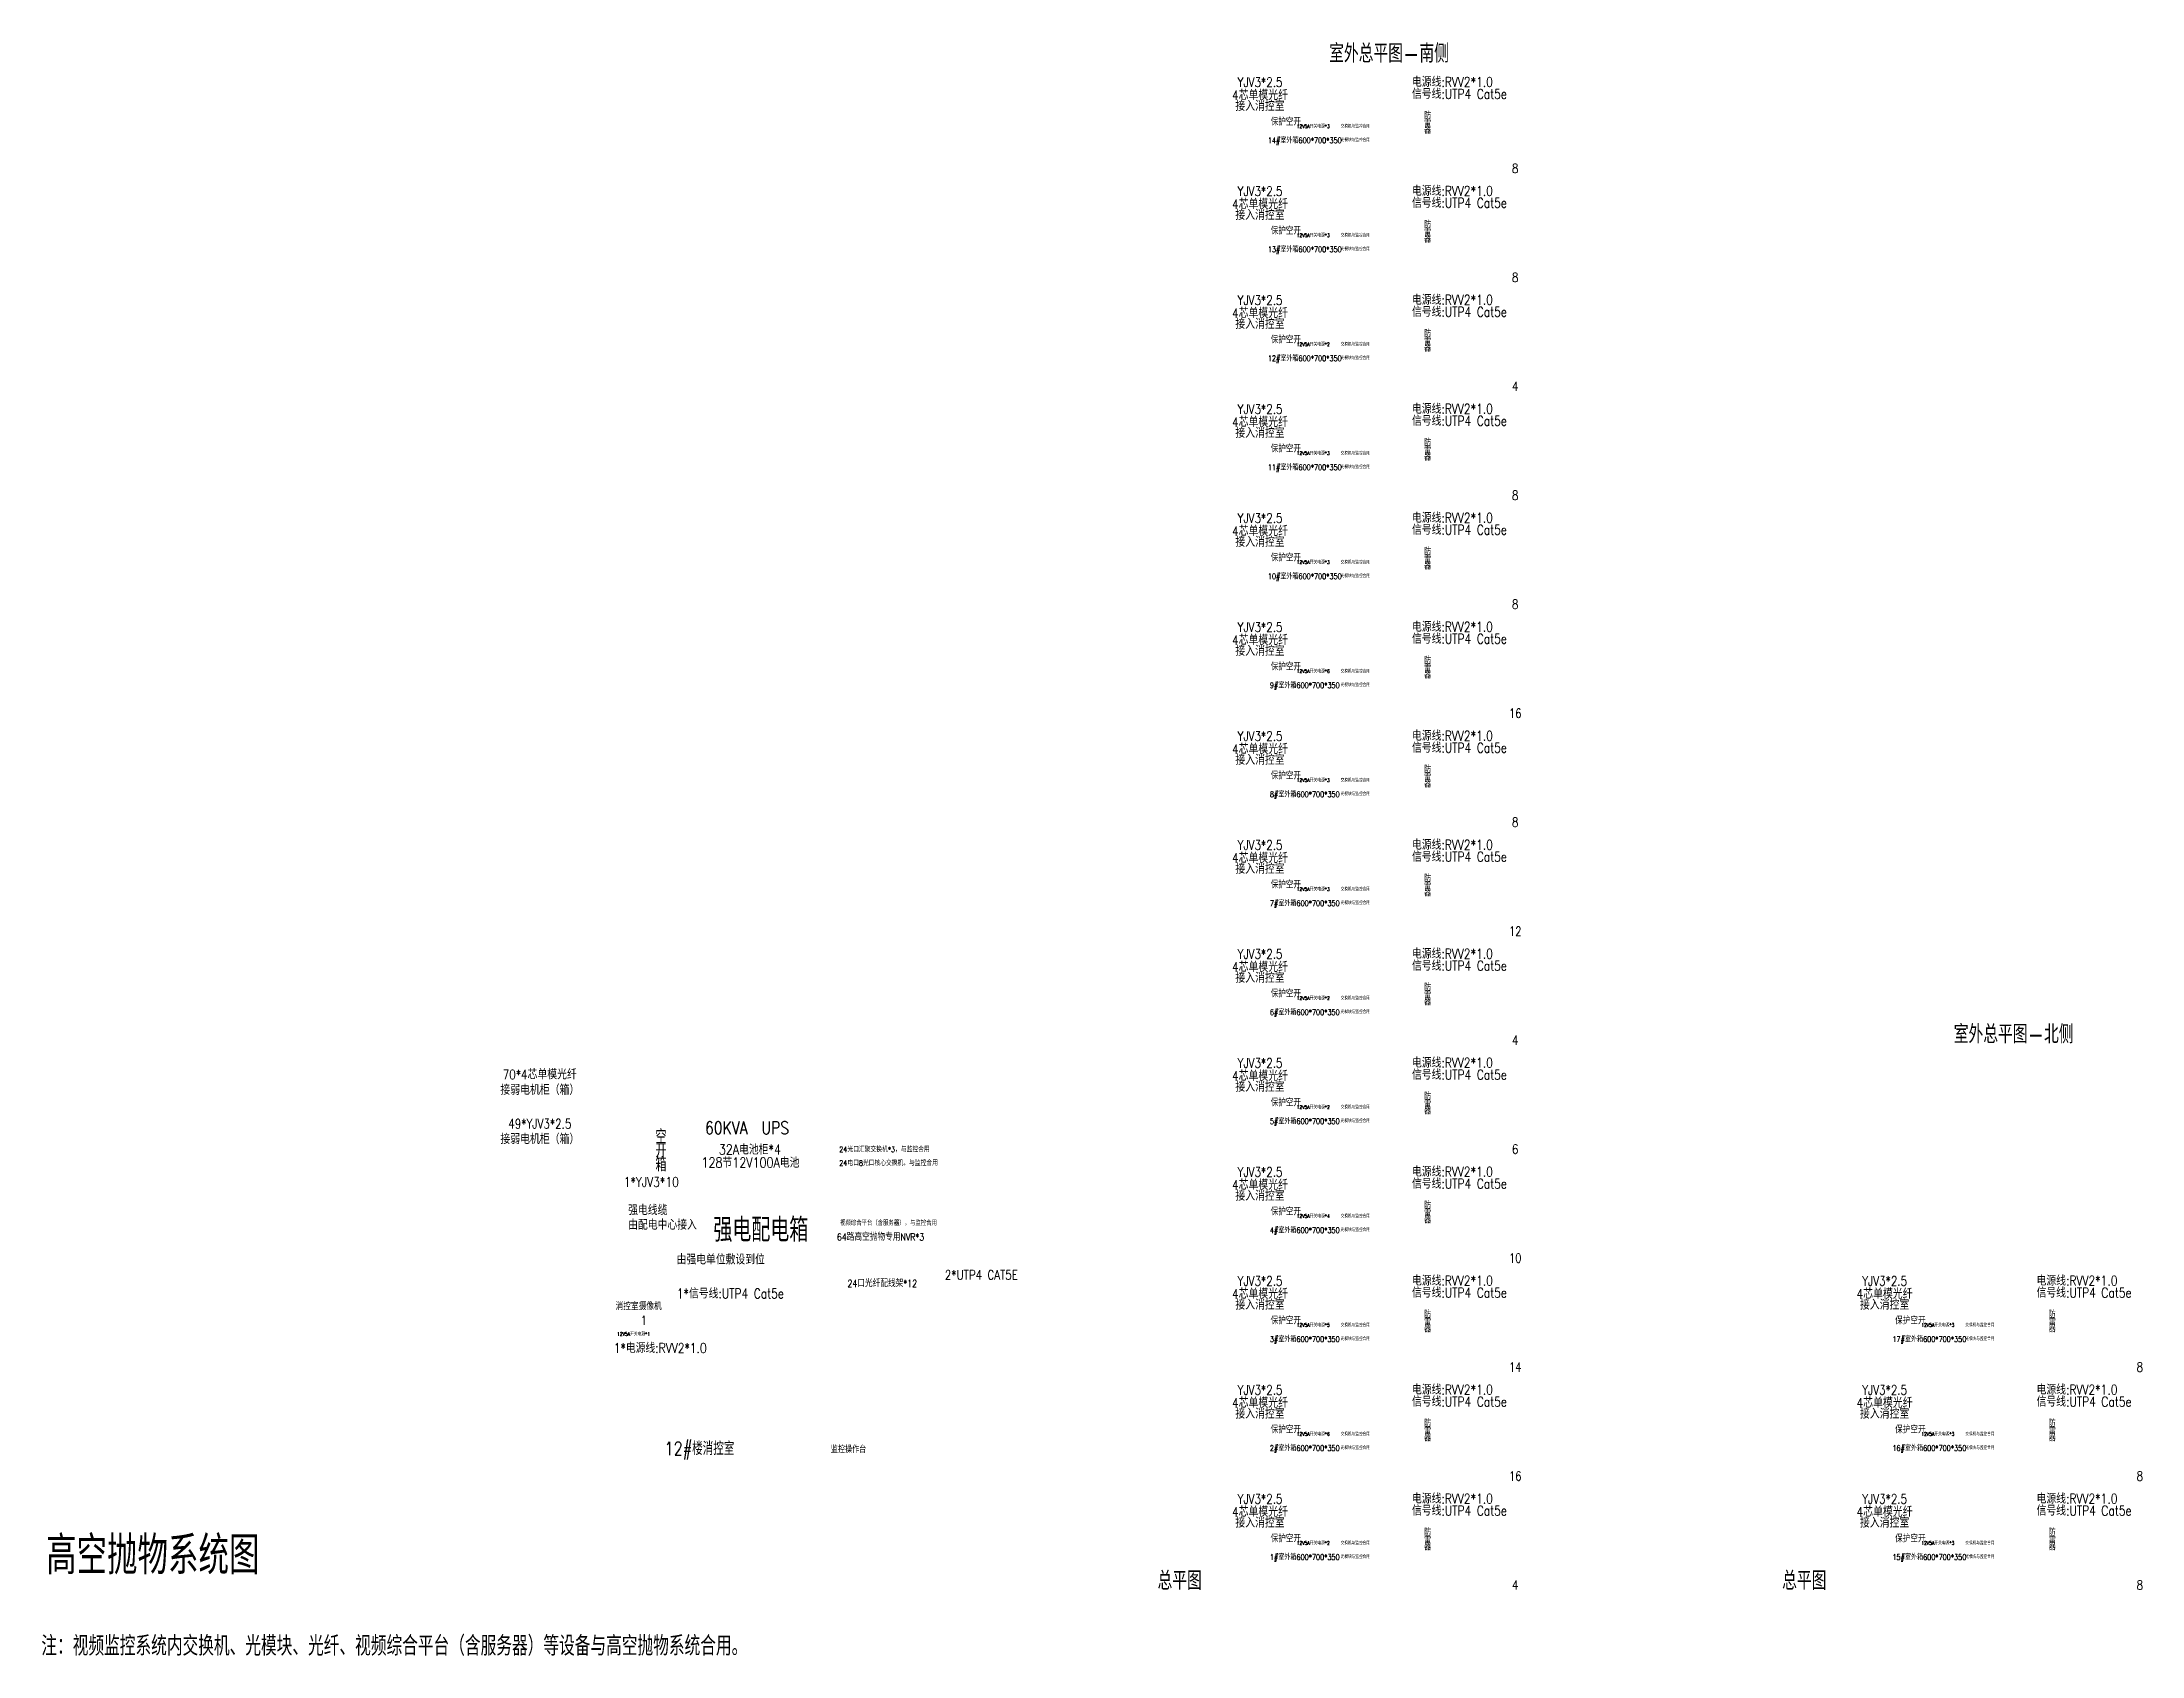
# Model space of a CAD drawing. Extents: x 2114868 to 5528286, y 1846921 to 2016792.
# Drawn here: x 3472853 to 3540013, y 1847708 to 1899322 of the extents above; entities that cross this region are included whole.
import ezdxf
from ezdxf.enums import TextEntityAlignment as Align

# ---------------------------------------------------------------- set-up
doc = ezdxf.new("R2010")
doc.units = 0
doc.header["$LTSCALE"] = 1000
doc.header["$MEASUREMENT"] = 0
for name, color, linetype in [('PUB_TITLE', 4, 'Continuous'), ('T-EQUP-LIST-PLAN', 3, 'Continuous'), ('智能化', 7, 'Continuous')]:
    doc.layers.add(name, color=color, linetype=linetype)
doc.layers.add('弱电', color=7, linetype='Continuous', lineweight=13)
doc.styles.add('_TEL_DIM', font='SIMPLEX', dxfattribs={"width": 0.8, "height": 3.5, "bigfont": 'HZTXT'})
doc.styles.add('HZTXT', font='SIMPLEX.shx', dxfattribs={"width": 0.8, "height": 2500, "bigfont": 'HZTXT.shx'})

msp = doc.modelspace()

# ---------------------------------------------------------------- texts
at = {"layer": 'PUB_TITLE', "style": 'HZTXT', "width": 0.8}
msp.add_text('高空抛物系统图', height=1218.8, dxfattribs=at).set_placement((3472983, 1850317))
at = {"layer": 'T-EQUP-LIST-PLAN', "style": '_TEL_DIM', "width": 0.8}
for s, height, p in [('室外总平图-南侧', 590, (3515934, 1898993)), ('8', 295, (3519968, 1895282)), ('8', 295, (3519968, 1891797)), ('4', 295, (3519968, 1888312)), ('8', 295, (3519968, 1884827)), ('8', 295, (3519968, 1881342)), ('16', 295, (3519968, 1877857)), ('8', 295, (3519968, 1874372)), ('12', 295, (3519968, 1870887)), ('室外总平图-北侧', 590, (3535909, 1867628)), ('4', 295, (3519968, 1867402)), ('6', 295, (3519968, 1863917)), ('10', 295, (3519968, 1860432)), ('1', 295, (3492099, 1858443)), ('14', 295, (3519968, 1856947)), ('8', 295, (3539943, 1856947)), ('16', 295, (3519968, 1853462)), ('8', 295, (3539943, 1853462)), ('总平图', 590, (3509237, 1850149)), ('总平图', 590, (3529212, 1850149)), ('4', 295, (3519968, 1849977)), ('8', 295, (3539943, 1849977))]:
    msp.add_text(s, height=height, dxfattribs=at).set_placement(p, align=Align.MIDDLE)
at = {"layer": '弱电', "color": 120, "style": '_TEL_DIM', "width": 0.8}
for s, p in [('器', (3517055, 1896397)), ('雷', (3517055, 1896620)), ('防', (3517055, 1896864)), ('雷', (3517055, 1893135)), ('防', (3517055, 1893379)), ('器', (3517055, 1892912)), ('防', (3517055, 1889894)), ('器', (3517055, 1889427)), ('雷', (3517055, 1889650)), ('防', (3517055, 1886409)), ('器', (3517055, 1885942)), ('雷', (3517055, 1886165)), ('器', (3517055, 1882457)), ('雷', (3517055, 1882680)), ('防', (3517055, 1882924)), ('器', (3517055, 1878972)), ('雷', (3517055, 1879195)), ('防', (3517055, 1879439)), ('雷', (3517055, 1875710)), ('防', (3517055, 1875954)), ('器', (3517055, 1875487)), ('雷', (3517055, 1872225)), ('防', (3517055, 1872469)), ('器', (3517055, 1872002)), ('防', (3517055, 1868984)), ('器', (3517055, 1868517)), ('雷', (3517055, 1868740)), ('防', (3517055, 1865499)), ('器', (3517055, 1865032)), ('雷', (3517055, 1865255)), ('器', (3517055, 1861547)), ('雷', (3517055, 1861770)), ('防', (3517055, 1862014)), ('雷', (3517055, 1858285)), ('防', (3517055, 1858529)), ('雷', (3537029, 1858285)), ('防', (3537029, 1858529)), ('器', (3517055, 1858062)), ('器', (3537029, 1858062)), ('雷', (3517055, 1854800)), ('防', (3517055, 1855044)), ('雷', (3537029, 1854800)), ('防', (3537029, 1855044)), ('器', (3517055, 1854577)), ('器', (3537029, 1854577)), ('防', (3517055, 1851559)), ('防', (3537029, 1851559)), ('器', (3517055, 1851092)), ('雷', (3517055, 1851315)), ('器', (3537029, 1851092)), ('雷', (3537029, 1851315))]:
    msp.add_text(s, height=209, dxfattribs=at).set_placement(p)
at = {"layer": '智能化', "color": 2, "linetype": 'ByBlock', "style": '_TEL_DIM', "width": 0.8}
for s, height, p in [('YJV3*2.5', 303.5, (3511807, 1898036)), ('4芯单模光纤', 303.5, (3511807, 1897620)), ('接入消控室', 303.5, (3511807, 1897271)), ('12V5A开关电源*3', 112.5, (3513510, 1896626)), ('交换机与监控合用', 108, (3514853, 1896628)), ('14#室外箱600*700*350', 180, (3513238, 1896175)), ('光模块与监控合用', 108, (3514853, 1896191)), ('YJV3*2.5', 303.5, (3511807, 1894551)), ('4芯单模光纤', 303.5, (3511807, 1894135)), ('接入消控室', 303.5, (3511807, 1893786)), ('13#室外箱600*700*350', 180, (3513238, 1892690)), ('12V5A开关电源*3', 112.5, (3513510, 1893141)), ('光模块与监控合用', 108, (3514853, 1892706)), ('交换机与监控合用', 108, (3514853, 1893143)), ('YJV3*2.5', 303.5, (3511807, 1891066)), ('4芯单模光纤', 303.5, (3511807, 1890650)), ('接入消控室', 303.5, (3511807, 1890301)), ('12#室外箱600*700*350', 180, (3513238, 1889205)), ('12V5A开关电源*2', 112.5, (3513510, 1889656)), ('光模块与监控合用', 108, (3514853, 1889221)), ('交换机与监控合用', 108, (3514853, 1889658)), ('YJV3*2.5', 303.5, (3511807, 1887581)), ('4芯单模光纤', 303.5, (3511807, 1887165)), ('接入消控室', 303.5, (3511807, 1886816)), ('12V5A开关电源*3', 112.5, (3513510, 1886171)), ('交换机与监控合用', 108, (3514853, 1886173)), ('11#室外箱600*700*350', 180, (3513238, 1885720)), ('光模块与监控合用', 108, (3514853, 1885736)), ('YJV3*2.5', 303.5, (3511807, 1884096)), ('4芯单模光纤', 303.5, (3511807, 1883680)), ('接入消控室', 303.5, (3511807, 1883331)), ('12V5A开关电源*3', 112.5, (3513510, 1882686)), ('交换机与监控合用', 108, (3514853, 1882688)), ('10#室外箱600*700*350', 180, (3513238, 1882235)), ('光模块与监控合用', 108, (3514853, 1882251)), ('YJV3*2.5', 303.5, (3511807, 1880611)), ('4芯单模光纤', 303.5, (3511807, 1880195)), ('接入消控室', 303.5, (3511807, 1879846)), ('12V5A开关电源*6', 112.5, (3513510, 1879201)), ('交换机与监控合用', 108, (3514853, 1879203)), ('9#室外箱600*700*350', 180, (3513238, 1878750)), ('光模块与监控合用', 108, (3514853, 1878766)), ('YJV3*2.5', 303.5, (3511807, 1877126)), ('4芯单模光纤', 303.5, (3511807, 1876710)), ('接入消控室', 303.5, (3511807, 1876361)), ('8#室外箱600*700*350', 180, (3513238, 1875265)), ('12V5A开关电源*3', 112.5, (3513510, 1875716)), ('光模块与监控合用', 108, (3514853, 1875281)), ('交换机与监控合用', 108, (3514853, 1875718)), ('YJV3*2.5', 303.5, (3511807, 1873641)), ('4芯单模光纤', 303.5, (3511807, 1873225)), ('接入消控室', 303.5, (3511807, 1872876)), ('7#室外箱600*700*350', 180, (3513238, 1871780)), ('12V5A开关电源*3', 112.5, (3513510, 1872231)), ('光模块与监控合用', 108, (3514853, 1871796)), ('交换机与监控合用', 108, (3514853, 1872234)), ('YJV3*2.5', 303.5, (3511807, 1870156)), ('4芯单模光纤', 303.5, (3511807, 1869740)), ('接入消控室', 303.5, (3511807, 1869391)), ('6#室外箱600*700*350', 180, (3513238, 1868295)), ('12V5A开关电源*2', 112.5, (3513510, 1868746)), ('交换机与监控合用', 108, (3514853, 1868749)), ('光模块与监控合用', 108, (3514853, 1868311)), ('70*4芯单模光纤', 303.5, (3488774, 1866303)), ('YJV3*2.5', 303.5, (3511807, 1866671)), ('4芯单模光纤', 303.5, (3511807, 1866255)), ('接弱电机柜（箱）', 303.5, (3488774, 1865807)), ('接入消控室', 303.5, (3511807, 1865906)), ('12V5A开关电源*2', 112.5, (3513510, 1865261)), ('交换机与监控合用', 108, (3514853, 1865264)), ('49*YJV3*2.5', 303.45, (3488774, 1864729)), ('接弱电机柜（箱）', 303.5, (3488774, 1864234)), ('空', 450, (3492650, 1864318)), ('5#室外箱600*700*350', 180, (3513238, 1864810)), ('光模块与监控合用', 108, (3514853, 1864826)), ('箱', 450, (3492650, 1863427)), ('开', 450, (3492650, 1863871)), ('YJV3*2.5', 303.5, (3511807, 1863186)), ('4芯单模光纤', 303.5, (3511807, 1862770)), ('接入消控室', 303.5, (3511807, 1862421)), ('12V5A开关电源*4', 112.5, (3513510, 1861776)), ('交换机与监控合用', 108, (3514853, 1861779)), ('4#室外箱600*700*350', 180, (3513238, 1861325)), ('光模块与监控合用', 108, (3514853, 1861341)), ('YJV3*2.5', 303.5, (3511807, 1859701)), ('YJV3*2.5', 303.5, (3531782, 1859701)), ('4芯单模光纤', 303.5, (3511807, 1859285)), ('接入消控室', 303.5, (3511807, 1858936)), ('4芯单模光纤', 303.5, (3531782, 1859285)), ('接入消控室', 303.5, (3531782, 1858936)), ('12V5A开关电源*5', 112.5, (3513510, 1858291)), ('交换机与监控合用', 108, (3514853, 1858294)), ('12V5A开关电源*3', 112.5, (3533485, 1858291)), ('交换机与监控合用', 108, (3534828, 1858294)), ('12V5A开关电源*1', 112.5, (3491774, 1858007)), ('3#室外箱600*700*350', 180, (3513238, 1857840)), ('光模块与监控合用', 108, (3514853, 1857856)), ('17#室外箱600*700*350', 180, (3533213, 1857840)), ('光模块与监控合用', 108, (3534828, 1857856)), ('YJV3*2.5', 303.5, (3511807, 1856216)), ('YJV3*2.5', 303.5, (3531782, 1856216)), ('4芯单模光纤', 303.5, (3511807, 1855800)), ('4芯单模光纤', 303.5, (3531782, 1855800)), ('接入消控室', 303.5, (3511807, 1855451)), ('接入消控室', 303.5, (3531782, 1855451)), ('2#室外箱600*700*350', 180, (3513238, 1854355)), ('12V5A开关电源*6', 112.5, (3513510, 1854806)), ('光模块与监控合用', 108, (3514853, 1854371)), ('交换机与监控合用', 108, (3514853, 1854809)), ('16#室外箱600*700*350', 180, (3533213, 1854355)), ('12V5A开关电源*3', 112.5, (3533485, 1854806)), ('光模块与监控合用', 108, (3534828, 1854371)), ('交换机与监控合用', 108, (3534828, 1854809)), ('YJV3*2.5', 303.5, (3511807, 1852731)), ('4芯单模光纤', 303.5, (3511807, 1852315)), ('YJV3*2.5', 303.5, (3531782, 1852731)), ('4芯单模光纤', 303.5, (3531782, 1852315)), ('接入消控室', 303.5, (3511807, 1851966)), ('接入消控室', 303.5, (3531782, 1851966)), ('1#室外箱600*700*350', 180, (3513238, 1850870)), ('12V5A开关电源*2', 112.5, (3513510, 1851321)), ('光模块与监控合用', 108, (3514853, 1850886)), ('交换机与监控合用', 108, (3514853, 1851324)), ('15#室外箱600*700*350', 180, (3533213, 1850870)), ('12V5A开关电源*3', 112.5, (3533485, 1851321)), ('光模块与监控合用', 108, (3534828, 1850886)), ('交换机与监控合用', 108, (3534828, 1851324))]:
    msp.add_text(s, height=height, dxfattribs=at).set_placement(p, align=Align.MIDDLE_CENTER)
at = {"layer": '智能化', "color": 120, "style": '_TEL_DIM', "width": 0.8}
for s, height, p in [('电源线:RVV2*1.0', 313.59, (3516667, 1897888)), ('信号线:UTP4 Cat5e', 313.59, (3516667, 1897505)), ('电源线:RVV2*1.0', 313.59, (3516667, 1894403)), ('信号线:UTP4 Cat5e', 313.59, (3516667, 1894020)), ('电源线:RVV2*1.0', 313.59, (3516667, 1890918)), ('信号线:UTP4 Cat5e', 313.59, (3516667, 1890535)), ('信号线:UTP4 Cat5e', 313.59, (3516667, 1887050)), ('电源线:RVV2*1.0', 313.59, (3516667, 1887433)), ('信号线:UTP4 Cat5e', 313.59, (3516667, 1883565)), ('电源线:RVV2*1.0', 313.59, (3516667, 1883948)), ('电源线:RVV2*1.0', 313.59, (3516667, 1880463)), ('信号线:UTP4 Cat5e', 313.59, (3516667, 1880080)), ('电源线:RVV2*1.0', 313.59, (3516667, 1876978)), ('信号线:UTP4 Cat5e', 313.59, (3516667, 1876595)), ('电源线:RVV2*1.0', 313.59, (3516667, 1873493)), ('信号线:UTP4 Cat5e', 313.59, (3516667, 1873110)), ('信号线:UTP4 Cat5e', 313.59, (3516667, 1869625)), ('电源线:RVV2*1.0', 313.59, (3516667, 1870008)), ('信号线:UTP4 Cat5e', 313.59, (3516667, 1866140)), ('电源线:RVV2*1.0', 313.59, (3516667, 1866523)), ('电源线:RVV2*1.0', 313.59, (3516667, 1863038)), ('1*YJV3*10', 313.6, (3491455, 1862710)), ('信号线:UTP4 Cat5e', 313.59, (3516667, 1862655)), ('强电线缆', 313.6, (3491600, 1861810)), ('由配电中心接入', 313.6, (3491600, 1861341)), ('由强电单位敷设到位', 313.6, (3493149, 1860231)), ('电源线:RVV2*1.0', 313.59, (3516667, 1859553)), ('电源线:RVV2*1.0', 313.59, (3536642, 1859553)), ('1*信号线:UTP4 Cat5e', 313.59, (3493157, 1859143)), ('信号线:UTP4 Cat5e', 313.59, (3516667, 1859170)), ('信号线:UTP4 Cat5e', 313.59, (3536642, 1859170)), ('1*电源线:RVV2*1.0', 313.59, (3491138, 1857399)), ('电源线:RVV2*1.0', 313.59, (3516667, 1856068)), ('电源线:RVV2*1.0', 313.59, (3536642, 1856068)), ('信号线:UTP4 Cat5e', 313.59, (3516667, 1855685)), ('信号线:UTP4 Cat5e', 313.59, (3536642, 1855685)), ('信号线:UTP4 Cat5e', 313.59, (3516667, 1852200)), ('电源线:RVV2*1.0', 313.59, (3516667, 1852583)), ('信号线:UTP4 Cat5e', 313.59, (3536642, 1852200)), ('电源线:RVV2*1.0', 313.59, (3536642, 1852583))]:
    msp.add_text(s, height=height, dxfattribs=at).set_placement(p)
at = {"layer": '智能化', "color": 2, "linetype": 'ByBlock', "style": '_TEL_DIM', "width": 0.8}
for s, height, p in [('保护空开', 225, (3512146, 1896654)), ('保护空开', 225, (3512146, 1893169)), ('保护空开', 225, (3512146, 1889684)), ('保护空开', 225, (3512146, 1886199)), ('保护空开', 225, (3512146, 1882714)), ('保护空开', 225, (3512146, 1879229)), ('保护空开', 225, (3512146, 1875744)), ('保护空开', 225, (3512146, 1872259)), ('保护空开', 225, (3512146, 1868774)), ('保护空开', 225, (3512146, 1865289)), ('保护空开', 225, (3512146, 1861804)), ('2*UTP4 CAT5E', 303.45, (3501725, 1859745)), ('保护空开', 225, (3512146, 1858319)), ('保护空开', 225, (3532120, 1858319)), ('保护空开', 225, (3512146, 1854834)), ('保护空开', 225, (3532120, 1854834)), ('保护空开', 225, (3512146, 1851349)), ('保护空开', 225, (3532120, 1851349))]:
    msp.add_text(s, height=height, dxfattribs=at).set_placement(p)
at = {"layer": '智能化', "color": 3, "linetype": 'ByBlock', "ltscale": 500, "style": '_TEL_DIM', "width": 0.8}
for s, height, p in [('60KVA  UPS', 407.8, (3494059, 1864394, -28)), ('32A电池柜*4', 326.2, (3494497, 1863742, -22)), ('128节12V100A电池', 326.25, (3493945, 1863325, -22))]:
    msp.add_text(s, height=height, dxfattribs=at).set_placement(p)
at = {"layer": '智能化', "linetype": 'ByBlock', "ltscale": 0.7, "style": '_TEL_DIM', "width": 0.8}
for s, height, p in [('24光口汇聚交换机*3，与监控合用', 170.7, (3498350, 1863823)), ('24电口8光口核心交换机，与监控合用', 170.7, (3498350, 1863388)), ('64路高空抛物专用NVR*3', 227.6, (3498277, 1860994)), ('视频综合平台（含服务器），与监控合用', 159.32, (3498375, 1861476)), ('24口光纤配线架*12', 227.6, (3498614, 1859508)), ('消控室摄像机', 227.6, (3491196, 1858772))]:
    msp.add_text(s, height=height, dxfattribs=at).set_placement(p)
at = {"layer": '智能化', "color": 3, "linetype": 'ByBlock', "style": '_TEL_DIM', "width": 0.8}
for s, height, p in [('强电配电箱', 758.6, (3495842, 1861334)), ('12#楼消控室', 421.5, (3493880, 1854345)), ('监控操作台', 210.7, (3498647, 1854311, 52))]:
    msp.add_text(s, height=height, dxfattribs=at).set_placement(p, align=Align.MIDDLE_CENTER)
at = {"layer": '智能化', "style": '_TEL_DIM', "width": 0.8}
msp.add_text('注：视频监控系统内交换机、光模块、光纤、视频综合平台（含服务器）等设备与高空抛物系统合用。', height=627.18, dxfattribs=at).set_placement((3472832, 1847720))

doc.saveas('drawing.dxf')
